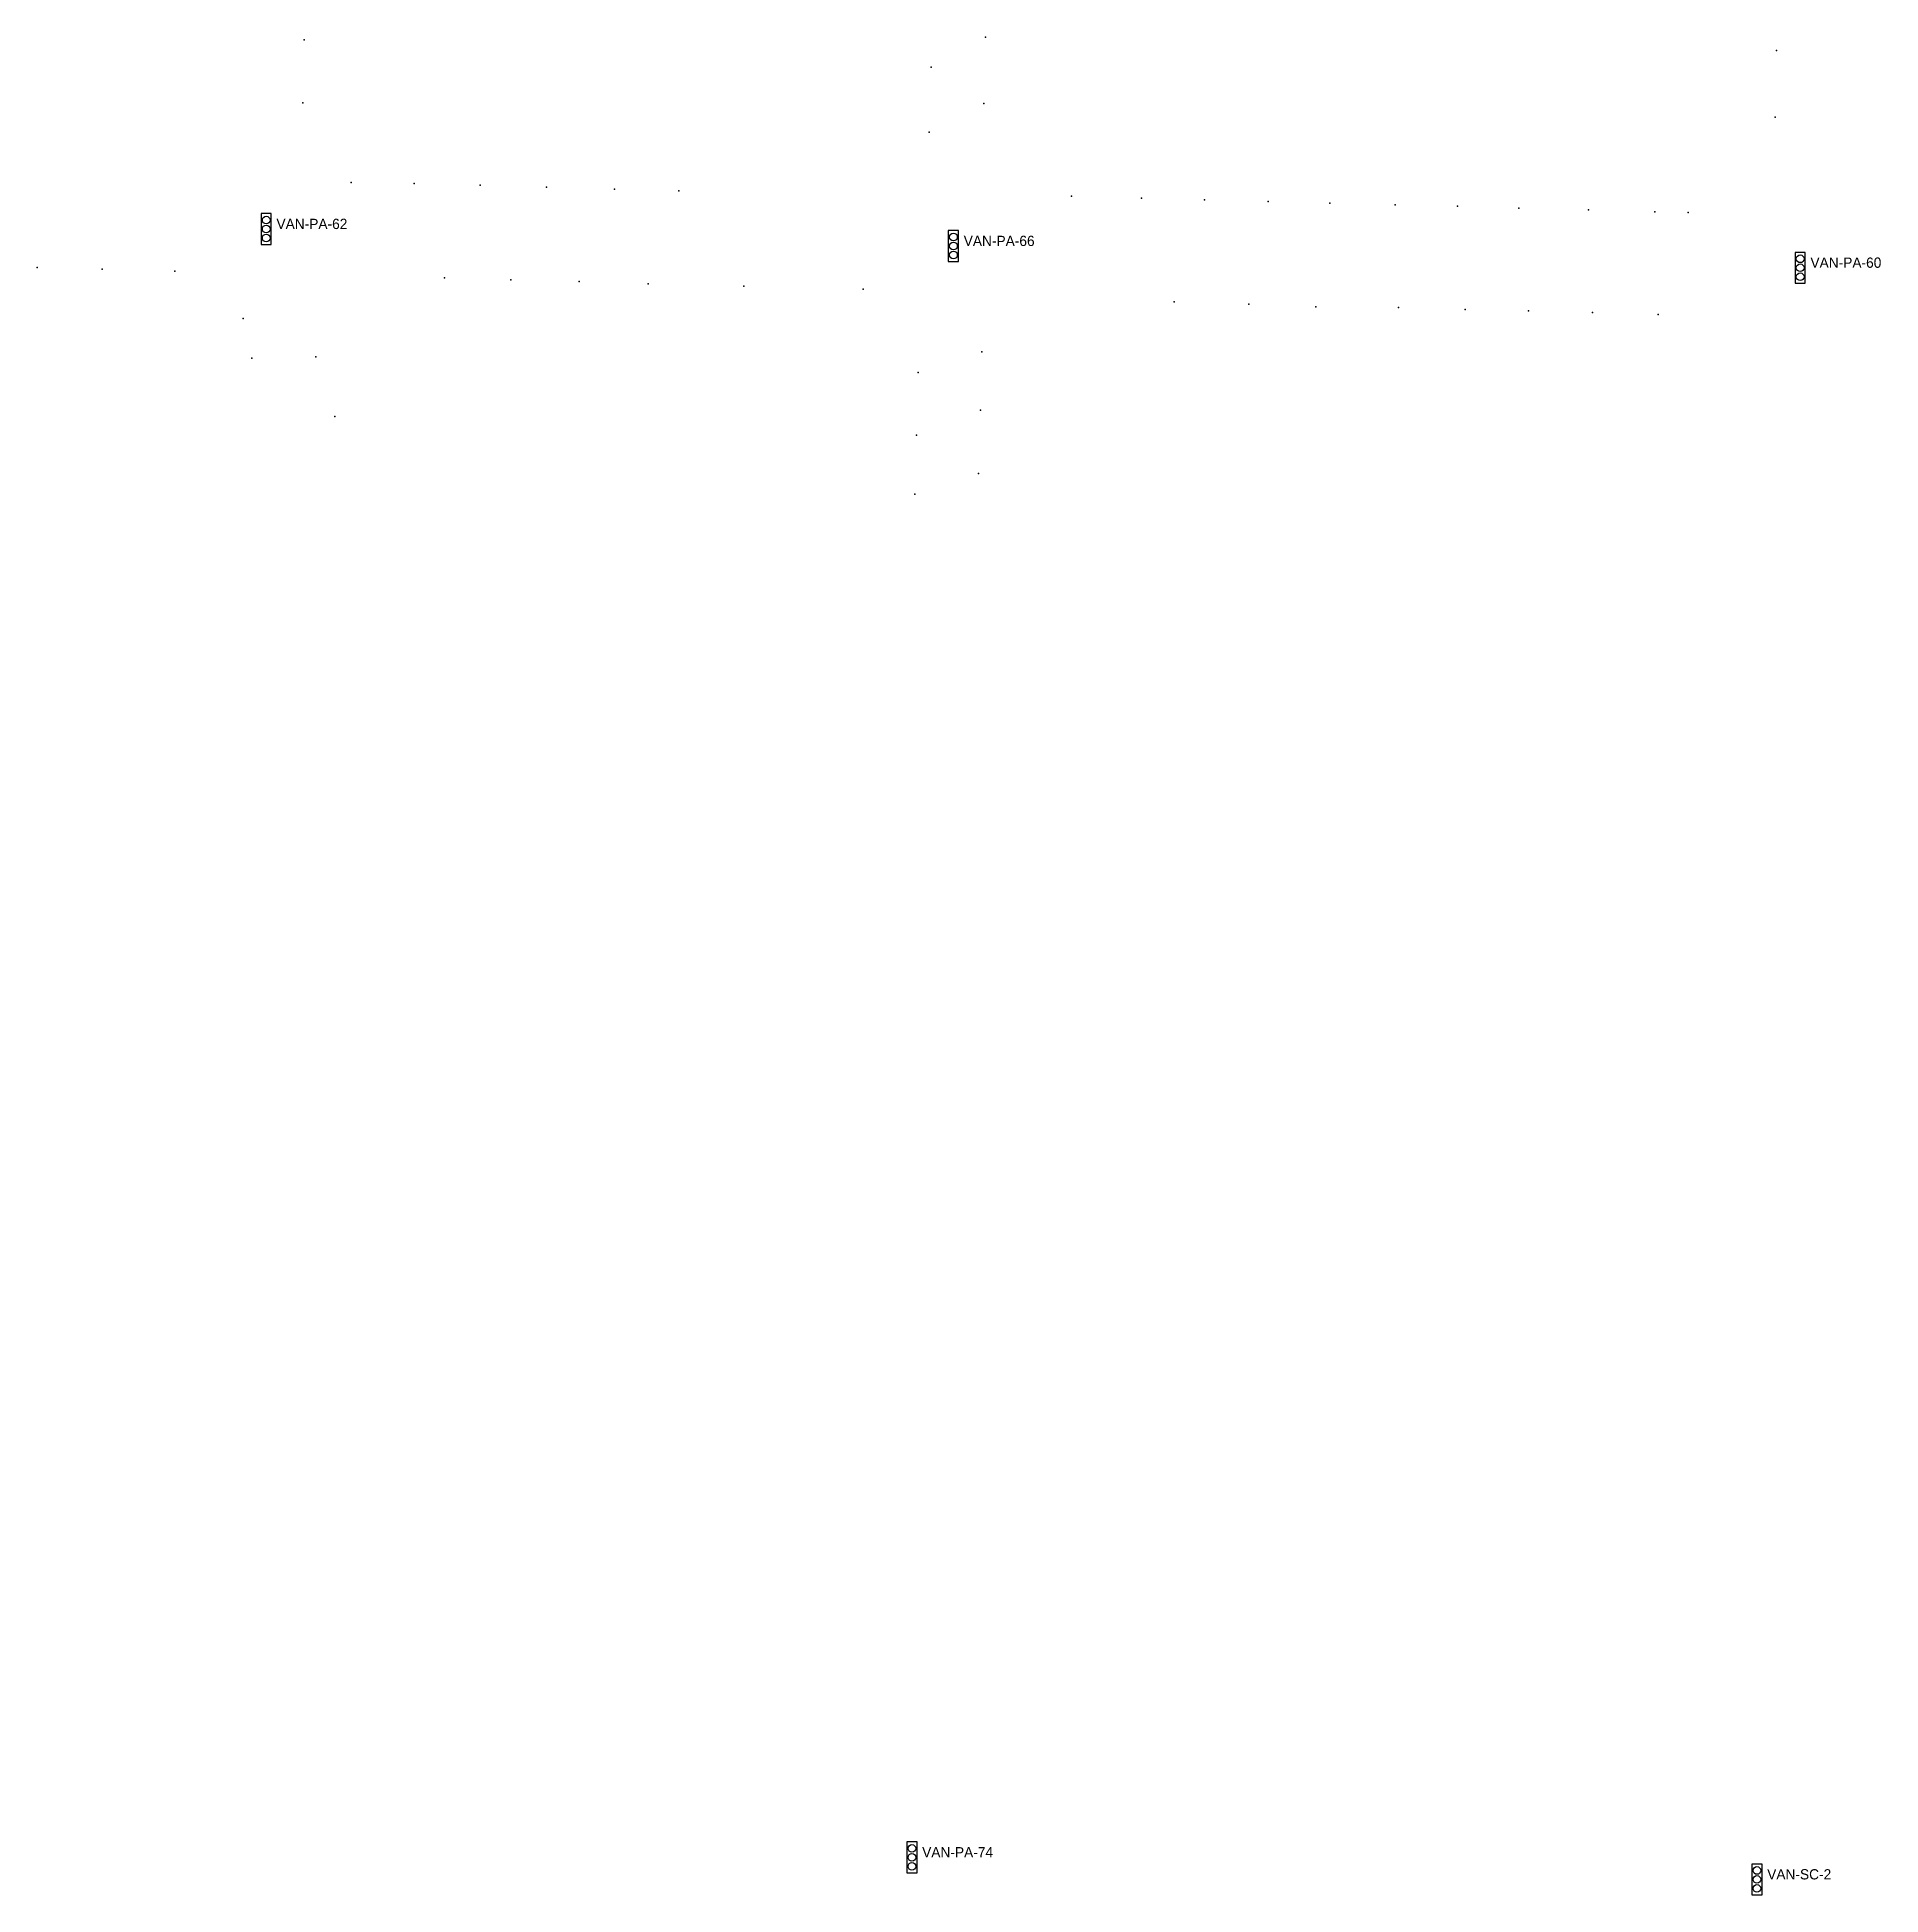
# Model space of a CAD drawing. Header units: inches. Extents: x 486474 to 494239, y 5455982 to 5460069.
# Drawn here: x 487840.7 to 488200.1, y 5456497.3 to 5456859.4 of the extents above; entities that cross this region are included whole.
import ezdxf

# ---------------------------------------------------------------- set-up
doc = ezdxf.new("R2010")
doc.units = ezdxf.units.IN
doc.header["$MEASUREMENT"] = 0
doc.layers.add('Parking Meters', color=10, linetype='Continuous')
doc.layers.add('Traffic Signals', color=10, linetype='Continuous')

msp = doc.modelspace()

# ---------------------------------------------------------------- texts
at = {"layer": 'Traffic Signals', "color": 1}
for s, p in [('VAN-PA-62', (487887.36, 5456822.03)), ('VAN-PA-66', (488021.31, 5456818.72)), ('VAN-PA-60', (488186.34, 5456814.48)), ('VAN-PA-74', (488013.21, 5456504.63)), ('VAN-SC-2', (488177.91, 5456500.33))]:
    msp.add_text(s, height=2, dxfattribs=at).set_placement(p)

# ---------------------------------------------------------------- linework, layer by layer
at = {"layer": 'Parking Meters', "color": 7}
for p in [(487892.78, 5456858.89), (487892.78, 5456858.89), (488025.53, 5456859.43), (488025.53, 5456859.43), (488179.74, 5456856.82), (488179.74, 5456856.82), (488014.94, 5456853.61), (488014.94, 5456853.61), (487892.49, 5456846.65), (487892.49, 5456846.65), (488025.2, 5456846.5), (488025.2, 5456846.5), (488179.44, 5456843.83), (488179.44, 5456843.83), (488014.6, 5456840.93), (487901.94, 5456831.09), (487914.21, 5456830.92), (487914.21, 5456830.92), (487927.09, 5456830.59), (487927.09, 5456830.59), (487940, 5456830.17), (487940, 5456830.17), (487953.24, 5456829.81), (487953.24, 5456829.81), (487965.79, 5456829.46), (487965.79, 5456829.46), (488042.34, 5456828.42), (488042.34, 5456828.42), (488055.95, 5456828.05), (488055.95, 5456828.05), (488068.27, 5456827.73), (488068.27, 5456827.73), (488080.62, 5456827.4), (488080.62, 5456827.4), (488092.7, 5456827.06), (488092.7, 5456827.06), (488105.41, 5456826.77), (488105.41, 5456826.77), (488117.56, 5456826.47), (488117.56, 5456826.47), (488129.49, 5456826.07), (488129.49, 5456826.07), (488143.08, 5456825.78), (488143.08, 5456825.78), (488156.02, 5456825.41), (488156.02, 5456825.41), (488162.51, 5456825.25), (487840.72, 5456814.55), (487840.72, 5456814.55), (487853.4, 5456814.2), (487853.4, 5456814.2), (487867.54, 5456813.82), (487920.14, 5456812.49), (487920.14, 5456812.49), (487933.07, 5456812.12), (487933.07, 5456812.12), (487946.39, 5456811.8), (487946.39, 5456811.8), (487959.78, 5456811.36), (487978.45, 5456810.92), (487978.45, 5456810.92), (488001.7, 5456810.29), (488062.3, 5456807.86), (488062.3, 5456807.86), (488076.88, 5456807.39), (488076.88, 5456807.39), (487880.84, 5456804.62), (488089.94, 5456806.85), (488106.06, 5456806.72), (488106.06, 5456806.72), (488119.07, 5456806.35), (488119.07, 5456806.35), (488131.41, 5456806.06), (488131.41, 5456806.06), (488143.84, 5456805.77), (488143.84, 5456805.77), (488156.68, 5456805.37), (488156.68, 5456805.37), (487882.56, 5456796.84), (487882.56, 5456796.84), (487895.03, 5456797.1), (487895.03, 5456797.1), (488024.83, 5456798.1), (488012.42, 5456794.04), (488012.42, 5456794.04), (488024.55, 5456786.71), (488024.55, 5456786.71), (487898.71, 5456785.47), (487898.71, 5456785.47), (488012.13, 5456781.84), (488012.13, 5456781.84), (488024.21, 5456774.38), (488024.21, 5456774.38), (488011.8, 5456770.33)]:
    msp.add_point(p, dxfattribs=at)
at = {"layer": 'Traffic Signals', "color": 1}
for points in [[(487884.36, 5456819.03), (487886.36, 5456819.03), (487886.36, 5456825.03), (487884.36, 5456825.03)], [(488018.31, 5456815.72), (488020.31, 5456815.72), (488020.31, 5456821.72), (488018.31, 5456821.72)], [(488183.34, 5456811.48), (488185.34, 5456811.48), (488185.34, 5456817.48), (488183.34, 5456817.48)], [(488010.21, 5456501.63), (488012.21, 5456501.63), (488012.21, 5456507.63), (488010.21, 5456507.63)], [(488174.91, 5456497.33), (488176.91, 5456497.33), (488176.91, 5456503.33), (488174.91, 5456503.33)]]:
    msp.add_lwpolyline(points, close=True, dxfattribs=at)
for centre in [(487885.36, 5456823.78), (487885.36, 5456822.03), (487885.36, 5456820.28), (488019.31, 5456820.47), (488019.31, 5456818.72), (488019.31, 5456816.97), (488184.34, 5456816.23), (488184.34, 5456814.48), (488184.34, 5456812.73), (488011.21, 5456506.38), (488011.21, 5456504.63), (488011.21, 5456502.88), (488175.91, 5456502.08), (488175.91, 5456500.33), (488175.91, 5456498.58)]:
    msp.add_circle(centre, 0.75, dxfattribs=at)

msp.set_redraw_order([(e.dxf.handle, doc.entitydb.next_handle()) for e in msp.query("TEXT MTEXT ATTDEF DIMENSION ARC_DIMENSION")])  # texts and dimensions are drawn at this point

doc.saveas('drawing.dxf')
